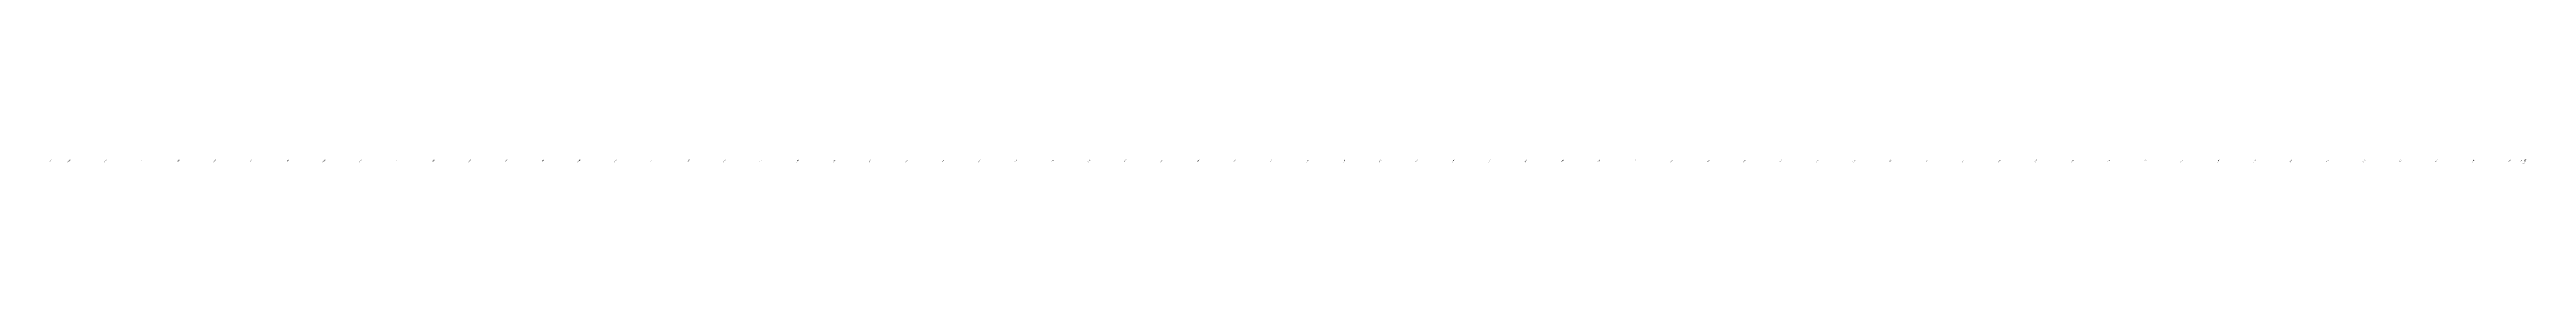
# Model space of a CAD drawing. Header units: metres. Extents: x 286386 to 287779, y 2079267 to 2080589.
# Drawn here: x 286389 to 287749, y 2079938 to 2079941 of the extents above; entities that cross this region are included whole.
import ezdxf
from ezdxf.enums import TextEntityAlignment as Align

# ---------------------------------------------------------------- set-up
doc = ezdxf.new("R2010")
doc.units = ezdxf.units.M
doc.header["$MEASUREMENT"] = 0
doc.layers.add('ESContAnn', color=231, linetype='Continuous')
doc.layers.add('ESElevation', color=150, linetype='Continuous')

msp = doc.modelspace()

# ---------------------------------------------------------------- texts
at = {"layer": 'ESContAnn'}
msp.add_text('7.0000', height=0.75, rotation=58.8261, dxfattribs=at).set_placement((287748.2, 2079939.7), align=Align.MIDDLE_CENTER)
at = {"layer": 'ESElevation'}
for s, p in [('-1.500', (286390, 2079940)), ('-1.500', (286400, 2079940)), ('-1.500', (286420, 2079940)), ('-1.500', (286440, 2079940)), ('-1.500', (286460, 2079940)), ('-1.500', (286480, 2079940)), ('-1.500', (286500, 2079940)), ('-1.500', (286520, 2079940)), ('-1.500', (286540, 2079940)), ('-1.500', (286560, 2079940)), ('-1.500', (286580, 2079940)), ('-1.500', (286600, 2079940)), ('-1.500', (286620, 2079940)), ('-1.483', (286640, 2079940)), ('-1.319', (286660, 2079940)), ('-0.926', (286680, 2079940)), ('-0.660', (286700, 2079940)), ('-0.500', (286720, 2079940)), ('-0.445', (286740, 2079940)), ('0.188', (286760, 2079940)), ('1.180', (286780, 2079940)), ('2.484', (286800, 2079940)), ('3.206', (286820, 2079940)), ('3.886', (286840, 2079940)), ('4.566', (286860, 2079940)), ('4.975', (286880, 2079940)), ('5.527', (286900, 2079940)), ('6.198', (286920, 2079940)), ('6.806', (286940, 2079940)), ('6.793', (286960, 2079940)), ('6.287', (286980, 2079940)), ('4.996', (287000, 2079940)), ('4.499', (287020, 2079940)), ('4.455', (287040, 2079940)), ('4.100', (287060, 2079940)), ('3.738', (287080, 2079940)), ('3.500', (287100, 2079940)), ('3.500', (287120, 2079940)), ('3.500', (287140, 2079940)), ('3.500', (287160, 2079940)), ('3.511', (287180, 2079940)), ('3.865', (287200, 2079940)), ('4.089', (287220, 2079940)), ('4.099', (287240, 2079940)), ('4.105', (287260, 2079940)), ('4.115', (287280, 2079940)), ('4.272', (287300, 2079940)), ('5.229', (287320, 2079940)), ('6.418', (287340, 2079940)), ('7.727', (287360, 2079940)), ('8.571', (287380, 2079940)), ('7.990', (287400, 2079940)), ('6.499', (287420, 2079940)), ('5.578', (287440, 2079940)), ('5.260', (287460, 2079940)), ('5.267', (287480, 2079940)), ('5.422', (287500, 2079940)), ('4.964', (287520, 2079940)), ('4.580', (287540, 2079940)), ('4.779', (287560, 2079940)), ('3.700', (287580, 2079940)), ('3.172', (287600, 2079940)), ('3.923', (287620, 2079940)), ('4.396', (287640, 2079940)), ('5.718', (287660, 2079940)), ('7.915', (287680, 2079940)), ('8.857', (287700, 2079940)), ('8.884', (287720, 2079940)), ('7.842', (287740, 2079940)), ('7.209', (287746.3, 2079940))]:
    msp.add_text(s, height=0.5, rotation=45, dxfattribs=at).set_placement(p, align=Align.MIDDLE_CENTER)

doc.saveas('drawing.dxf')
